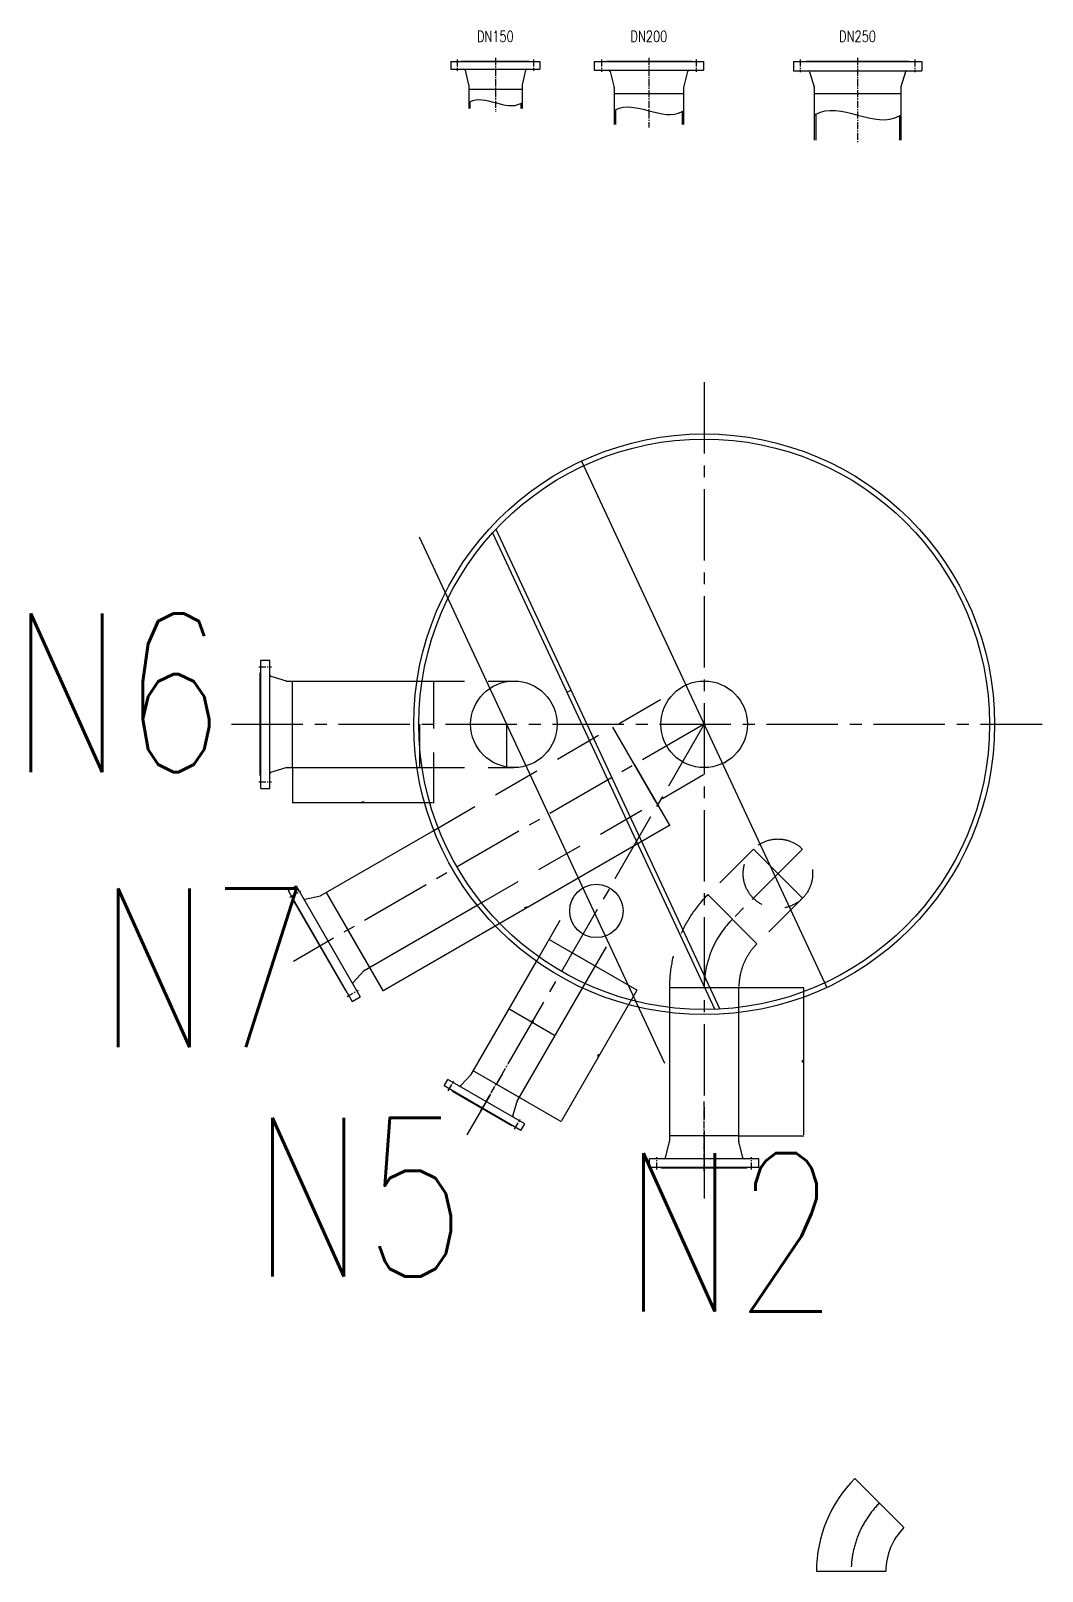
# Model space of a CAD drawing. Extents: x 45567 to 121349, y -17555 to 19241.
# Drawn here: x 52715 to 55905, y -17555 to -12695 of the extents above; entities that cross this region are included whole.
import ezdxf
from ezdxf.enums import TextEntityAlignment as Align

# ---------------------------------------------------------------- set-up
doc = ezdxf.new("R2010")
doc.units = 0
doc.header["$LTSCALE"] = 30
doc.header["$MEASUREMENT"] = 0
doc.linetypes.add('CENTER2', pattern=[1.125, 0.75, -0.125, 0.125, -0.125])
doc.linetypes.add('DASHED', pattern=[0.75, 0.5, -0.25])
doc.layers.get('0').update_dxf_attribs({"linetype": 'CONTINUOUS'})
doc.layers.get('DEFPOINTS').update_dxf_attribs({"linetype": 'CONTINUOUS'})
for name, color, linetype in [('1', 2, 'CONTINUOUS'), ('2', 1, 'CONTINUOUS'), ('3', 3, 'CENTER2'), ('4', 3, 'CENTER2'), ('6', 4, 'DASHED')]:
    doc.layers.add(name, color=color, linetype=linetype)
doc.styles.add('HZ', font='simplex.shx', dxfattribs={"width": 0.75, "bigfont": 'SBTXT.shx'})
doc.dimstyles.new('STANDARD$0', dxfattribs={"dimtxt": 3.2, "dimasz": 2.8, "dimexe": 0.6, "dimexo": 0.6, "dimgap": 1, "dimtad": 1, "dimdec": 0, "dimzin": 0, "dimdsep": 46, "dimtxsty": 'HZ', "dimcen": 0.09, "dimadec": 0, "dimazin": 0, "dimtfac": 1, "dimtdec": 0, "dimtmove": 0, "dimatfit": 3, "dimfxl": 0, "dimtolj": 1, "dimtzin": 0, "dimarcsym": 0})

msp = doc.modelspace()

# ---------------------------------------------------------------- texts
at = {"style": 'HZ', "width": 0.75}
for s, height, p in [('DN150', 35, (54180.234398, -12740.746614)), ('DN200', 35, (54664.495628, -12740.746614)), ('DN250', 35, (55322.712131, -12740.746614)), ('N6', 500, (52988.265292, -15183.963449)), ('N7', 500, (53264.22705, -16051.325356)), ('N5', 500, (53750.812934, -16774.757792)), ('N2', 500, (54920.384225, -16886.066721))]:
    msp.add_text(s, height=height, dxfattribs=at).set_placement(p, align=Align.BOTTOM_CENTER)

# ---------------------------------------------------------------- blocks, each defined once
blk = doc.blocks.new('*D856')
at = {"layer": '1', "color": 0, "lineweight": -2}
for p, q in [((54948.9, -15713.1), (55153.1, -15713.1)), ((55152.5, -15715.9), (55152.5, -16178.3)), ((54948.9, -16181.1), (55153.1, -16181.1))]:
    blk.add_line(p, q, dxfattribs=at)
at = {"layer": '1', "color": 0}
for points in [[(55152.1, -15715.9), (55153, -15715.9), (55152.5, -15713.1)], [(55152.1, -16178.3), (55153, -16178.3), (55152.5, -16181.1)]]:
    blk.add_solid(points, dxfattribs=at)
at = {"layer": 'DEFPOINTS', "color": 0}
for p in [(54948.3, -15713.1), (54948.3, -16181.1), (55152.5, -16181.1)]:
    blk.add_point(p, dxfattribs=at)
at = {"layer": '1', "color": 0, "insert": (55149.9, -15947.1), "char_height": 3.2, "attachment_point": 5, "rotation": 90, "style": 'HZ'}
blk.add_mtext('\\A1;468', dxfattribs=at)
blk = doc.blocks.new('*D857')
at = {"layer": '1', "color": 0, "lineweight": -2}
for p, q in [((54423.3, -15603.9), (54627.4, -15721.8)), ((54625.5, -15723.9), (54388.8, -16133.9)), ((54183.8, -16018.8), (54387.9, -16136.6))]:
    blk.add_line(p, q, dxfattribs=at)
at = {"layer": '1', "color": 0}
for points in [[(54625.1, -15723.6), (54625.9, -15724.1), (54626.9, -15721.5)], [(54388.4, -16133.6), (54389.2, -16134.1), (54387.4, -16136.3)]]:
    blk.add_solid(points, dxfattribs=at)
at = {"layer": 'DEFPOINTS', "color": 0}
for p in [(54422.8, -15603.6), (54183.3, -16018.5), (54387.4, -16136.3)]:
    blk.add_point(p, dxfattribs=at)
at = {"layer": '1', "color": 0, "insert": (54504.9, -15927.6), "char_height": 3.2, "attachment_point": 5, "rotation": 60, "style": 'HZ'}
blk.add_mtext('\\A1;479', dxfattribs=at)
blk = doc.blocks.new('*D858')
at = {"layer": '1', "color": 0, "lineweight": -2}
for p, q in [((53540.8, -15020.2), (53540.8, -15131.5)), ((53984.8, -15020.2), (53984.8, -15131.5)), ((53982, -15130.9), (53543.6, -15130.9))]:
    blk.add_line(p, q, dxfattribs=at)
at = {"layer": '1', "color": 0}
for points in [[(53543.6, -15130.4), (53543.6, -15131.4), (53540.8, -15130.9)], [(53982, -15130.4), (53982, -15131.4), (53984.8, -15130.9)]]:
    blk.add_solid(points, dxfattribs=at)
at = {"layer": 'DEFPOINTS', "color": 0}
for p in [(53540.8, -15019.6), (53984.8, -15019.6), (53540.8, -15130.9)]:
    blk.add_point(p, dxfattribs=at)
at = {"layer": '1', "color": 0, "insert": (53762.8, -15128.3), "char_height": 3.2, "attachment_point": 5, "style": 'HZ'}
blk.add_mtext('\\A1;444', dxfattribs=at)
blk = doc.blocks.new('*D859')
at = {"layer": '1', "color": 0, "lineweight": -2}
for p, q in [((54619.1, -15010.6), (54730.2, -15203)), ((54727.4, -15203.8), (53828.2, -15723)), ((53715, -15532.6), (53826, -15725))]:
    blk.add_line(p, q, dxfattribs=at)
at = {"layer": '1', "color": 0}
for points in [[(54727.2, -15203.4), (54727.7, -15204.2), (54729.9, -15202.4)], [(53827.9, -15722.6), (53828.4, -15723.4), (53825.7, -15724.4)]]:
    blk.add_solid(points, dxfattribs=at)
at = {"layer": 'DEFPOINTS', "color": 0}
for p in [(54618.8, -15010.1), (53714.7, -15532.1), (53825.7, -15724.4)]:
    blk.add_point(p, dxfattribs=at)
at = {"layer": '1', "color": 0, "insert": (54276.5, -15461.2), "char_height": 3.2, "attachment_point": 5, "rotation": 30, "style": 'HZ'}
blk.add_mtext('\\A1;1044', dxfattribs=at)
blk = doc.blocks.new('*D2399')
at = {"layer": '1', "color": 0, "lineweight": -2}
for p, q in [((54192.9, -15833.4), (54223.6, -15780.3)), ((54225.7, -15782.3), (54366.6, -15863.6)), ((54338.7, -15917.6), (54369.4, -15864.5))]:
    blk.add_line(p, q, dxfattribs=at)
at = {"layer": '1', "color": 0}
for points in [[(54226, -15781.8), (54225.5, -15782.7), (54223.3, -15780.9)], [(54366.9, -15863.2), (54366.4, -15864), (54369.1, -15865)]]:
    blk.add_solid(points, dxfattribs=at)
at = {"layer": 'DEFPOINTS', "color": 0}
for p in [(54192.6, -15834), (54369.1, -15865), (54338.4, -15918.1)]:
    blk.add_point(p, dxfattribs=at)
at = {"layer": '1', "color": 0, "insert": (54297.5, -15820.7), "char_height": 3.2, "attachment_point": 5, "rotation": 330, "style": 'HZ'}
blk.add_mtext('\\A1;168', dxfattribs=at)

# ---------------------------------------------------------------- dimensions: what is measured, and where the dimension line sits
at = {"layer": '1'}
for p1, p2, distance, picture, middle in [((54618.824434, -15010.100594), (53714.693913, -15532.100594), 222.087582, '*D859', (54276.502965, -15461.182417)), ((53984.794887, -15019.600594), (53540.794887, -15019.600594), 111.300072, '*D858', (53762.794887, -15128.300666)), ((54422.794887, -15603.63373), (54183.294887, -16018.459899), 235.636323, '*D857', (54504.860262, -15927.564976)), ((54192.64343, -15833.967747), (54338.395506, -15918.117747), 61.331741, '*D2399', (54297.485339, -15820.676235))]:
    dim = msp.add_aligned_dim(p1=p1, p2=p2, distance=distance, dimstyle='STANDARD$0', dxfattribs=at)
    dim.commit()
    dim.dimension.update_dxf_attribs({"geometry": picture, "text_midpoint": middle})
dim = msp.add_linear_dim(base=(55152.536552, -16181.100594), p1=(54948.344887, -15713.100594), p2=(54948.344887, -16181.100594), angle=90, dimstyle='STANDARD$0', dxfattribs=at)
dim.commit()
dim.dimension.update_dxf_attribs({"geometry": '*D856', "text_midpoint": (55149.936552, -15947.100594)})

# ---------------------------------------------------------------- linework, layer by layer
at = {"layer": '1'}
for p, q in [((54405.292759, -14781.622835), (54418.887375, -14775.283561)), ((53941.386363, -14883.100594), (53941.386363, -15019.600594)), ((54215.386363, -14883.100594), (54215.386363, -15019.600594))]:
    msp.add_line(p, q, dxfattribs=at)
at = {"layer": '1', "ltscale": 10}
for p, q in [((54687.074434, -15128.313062), (54550.574434, -14891.888127)), ((55005.368534, -15575.433333), (54850.512149, -15420.576947)), ((54349.918849, -15561.55873), (54495.670924, -15645.70873)), ((54729.344887, -15713.100594), (54948.344887, -15713.100594))]:
    msp.add_line(p, q, dxfattribs=at)
at = {"layer": '1'}
for points in [[(54096.084398, -12921.821614), (54100.084398, -12919.421614), (54260.384398, -12924.221614), (54264.384398, -12921.821614)], [(54554.945628, -12947.521614), (54559.445628, -12944.821614), (54769.545628, -12950.221614), (54774.045628, -12947.521614)], [(55186.212131, -12960.996614), (55190.712131, -12958.296614), (55454.712131, -12963.696614), (55459.212131, -12960.996614)]]:
    msp.add_spline(points, degree=3, dxfattribs=at)
at = {"layer": '2'}
for p, q in [((54040.234398, -12792.346614), (54320.234398, -12792.346614)), ((54040.234398, -12792.346614), (54040.234398, -12816.246614)), ((54040.234398, -12816.246614), (54320.234398, -12816.246614)), ((54072.234398, -12790.746614), (54288.234398, -12790.746614)), ((54072.234398, -12790.746614), (54072.234398, -12792.346614)), ((54085.060865, -12819.698944), (54095.960742, -12865.230077)), ((54275.407931, -12819.698944), (54264.508054, -12865.230077)), ((54288.234398, -12790.746614), (54288.234398, -12792.346614)), ((54320.234398, -12792.346614), (54320.234398, -12816.246614)), ((54491.995628, -12792.346614), (54836.995628, -12792.346614)), ((54491.995628, -12792.346614), (54491.995628, -12819.746614)), ((54491.995628, -12819.746614), (54836.995628, -12819.746614)), ((54529.495628, -12790.746614), (54799.495628, -12790.746614)), ((54529.495628, -12790.746614), (54529.495628, -12792.346614)), ((54542.334674, -12823.177659), (54554.816821, -12874.219897)), ((54786.656581, -12823.177659), (54774.174434, -12874.219897)), ((54799.495628, -12790.746614), (54799.495628, -12792.346614)), ((54836.995628, -12792.346614), (54836.995628, -12819.746614)), ((55120.212131, -12792.346614), (55525.212131, -12792.346614)), ((55120.212131, -12792.346614), (55120.212131, -12821.246614)), ((55120.212131, -12821.246614), (55525.212131, -12821.246614)), ((55160.712131, -12790.746614), (55484.712131, -12790.746614)), ((55160.712131, -12790.746614), (55160.712131, -12792.346614)), ((55171.195399, -12824.411506), (55186.009512, -12872.094435)), ((55474.228864, -12824.411506), (55459.41475, -12872.094435)), ((55484.712131, -12790.746614), (55484.712131, -12792.346614)), ((55525.212131, -12792.346614), (55525.212131, -12821.246614)), ((54096.084398, -12866.277747), (54096.084398, -12940.746614)), ((54264.384398, -12866.277747), (54264.384398, -12940.746614)), ((54554.945628, -12875.288853), (54554.945628, -12990.746614)), ((54774.045628, -12875.288853), (54774.045628, -12990.746614)), ((55186.212131, -12873.429544), (55186.212131, -13040.746614)), ((55459.212131, -12873.429544), (55459.212131, -13040.746614)), ((54096.084398, -12879.746614), (54264.384398, -12879.746614)), ((54100.084398, -12919.421614), (54100.084398, -12940.746614)), ((54260.384398, -12924.221614), (54260.384398, -12940.746614)), ((54554.945628, -12892.746614), (54774.045628, -12892.746614)), ((55186.212131, -12892.746614), (55459.212131, -12892.746614)), ((54559.445628, -12944.821614), (54559.445628, -12990.746614)), ((54769.545628, -12950.221614), (54769.545628, -12990.746614)), ((55190.712131, -12958.296614), (55190.712131, -13040.746614)), ((55454.712131, -12963.696614), (55454.712131, -13040.746614)), ((54451.676559, -14052.922661), (55225.913215, -15713.278527)), ((54171.17061, -14279.546267), (54872.003712, -15782.487705)), ((54182.156371, -14267.612284), (54888.207185, -15781.74314)), ((53939.612659, -14291.701979), (54713.849315, -15952.057845)), ((53438.794887, -15045.100594), (53438.794887, -14721.100594)), ((53438.794887, -14721.100594), (53440.394887, -14721.100594)), ((53440.394887, -15085.600594), (53440.394887, -14680.600594)), ((53440.394887, -14680.600594), (53469.294887, -14680.600594)), ((53469.294887, -15085.600594), (53469.294887, -14680.600594)), ((53472.459778, -14731.583862), (53520.142707, -14746.397976)), ((53521.477816, -14746.600594), (53933.022426, -14746.600594)), ((53540.794887, -15019.600594), (53540.794887, -14746.600594)), ((53438.794887, -15045.100594), (53440.394887, -15045.100594)), ((53472.459778, -15034.617327), (53520.142707, -15019.803213)), ((53521.477816, -15019.600594), (53933.022426, -15019.600594)), ((53440.394887, -15085.600594), (53469.294887, -15085.600594)), ((53629.714839, -15423.546662), (53986.122926, -15217.774357)), ((53526.494962, -15406.93045), (53551.523096, -15392.48045)), ((53551.523096, -15392.48045), (53754.023096, -15743.220739)), ((53526.494962, -15406.93045), (53728.994962, -15757.670739)), ((53545.359321, -15442.804479), (53546.744962, -15442.004479)), ((53545.359321, -15442.804479), (53707.359321, -15723.39671)), ((53579.755606, -15435.050809), (53628.457291, -15424.038743)), ((53646.443913, -15413.888127), (53782.943913, -15650.313062)), ((53766.214839, -15659.971597), (54122.622926, -15454.199292)), ((54103.684415, -15988.04928), (54309.855592, -15630.950327)), ((53731.272339, -15697.485488), (53765.15991, -15660.814625)), ((53707.359321, -15723.39671), (53708.744962, -15722.59671)), ((53728.994962, -15757.670739), (53754.023096, -15743.220739)), ((54249.436491, -16072.19928), (54455.607668, -15715.100327)), ((54729.286706, -15792.531163), (54729.244887, -16198.558356)), ((54948.344887, -16198.558356), (54948.344887, -15792.526126)), ((54256.170924, -16060.534899), (54110.418849, -15976.384899)), ((54018.35133, -16024.150519), (54030.30133, -16003.452512)), ((54260.838443, -16164.150519), (54018.35133, -16024.150519)), ((54272.788443, -16143.452512), (54030.30133, -16003.452512)), ((54070.848354, -16022.87594), (54103.053491, -15988.894761)), ((54045.264143, -16041.53616), (54046.064143, -16040.150519)), ((54232.32563, -16149.53616), (54045.264143, -16041.53616)), ((54235.693749, -16118.049473), (54249.019745, -16073.168417)), ((54232.32563, -16149.53616), (54233.12563, -16148.150519)), ((54260.838443, -16164.150519), (54272.788443, -16143.452512)), ((54948.344887, -16181.100594), (54729.244887, -16181.100594)), ((54716.633933, -16250.66955), (54729.11608, -16199.627312)), ((54960.95584, -16250.66955), (54948.473693, -16199.627312)), ((54666.294887, -16281.500594), (54666.294887, -16254.100594)), ((55011.294887, -16254.100594), (54666.294887, -16254.100594)), ((55011.294887, -16281.500594), (55011.294887, -16254.100594)), ((55011.294887, -16281.500594), (54666.294887, -16281.500594)), ((54703.794887, -16283.100594), (54703.794887, -16281.500594)), ((54973.794887, -16283.100594), (54703.794887, -16283.100594)), ((54973.794887, -16283.100594), (54973.794887, -16281.500594)), ((55469.050214, -17417.261792), (55314.193829, -17262.405407)), ((55193.026567, -17554.929054), (55412.026567, -17554.929054))]:
    msp.add_line(p, q, dxfattribs=at)
for centre, radius in [((54838.794887, -14883.100594), 916), ((54838.794887, -14883.100594), 900), ((54238.794887, -14883.100594), 136.5), ((54838.794887, -14883.100594), 136.5), ((54498.794887, -15471.997869), 84.15)]:
    msp.add_circle(centre, radius, dxfattribs=at)
for centre, radius, start, end in [((54080.684521, -12820.746614), 4.5, 13.462895263, 90), ((54279.784275, -12820.746614), 4.5, 90, 166.537104737), ((54537.96348, -12824.246614), 4.5, 13.741729311, 90), ((54791.027775, -12824.246614), 4.5, 90, 166.258270689), ((55166.898017, -12825.746614), 4.5, 17.258954294, 90), ((55478.526245, -12825.746614), 4.5, 90, 162.741045706), ((54091.584398, -12866.277747), 4.5, 0, 13.462895263), ((54268.884398, -12866.277747), 4.5, 166.537104737, 180), ((54550.445628, -12875.288853), 4.5, 0, 13.741729311), ((54778.545628, -12875.288853), 4.5, 166.258270689, 180), ((55181.712131, -12873.429544), 4.5, 0, 17.258954294), ((55463.712131, -12873.429544), 4.5, 162.741045706, 180), ((53473.794887, -14727.28648), 4.5, 180, 252.741045706), ((53521.477816, -14742.100594), 4.5, 252.741045706, 270), ((53473.794887, -15038.914708), 4.5, 107.258954294, 180), ((53521.477816, -15024.100594), 4.5, 90, 107.258954294), ((53578.763154, -15430.661613), 4.5, 210, 282.741045706), ((53627.464839, -15419.649548), 4.5, 282.741045706, 300), ((53768.464839, -15663.868712), 4.5, 120, 137.258954294), ((53734.577268, -15700.539575), 4.5, 137.258954294, 210), ((54099.787301, -15985.79928), 4.5, 316.537104737, 330), ((54067.582164, -16019.780459), 4.5, 240, 316.537104737), ((54253.333605, -16074.44928), 4.5, 150, 163.462895263), ((54240.007609, -16119.330336), 4.5, 163.462895263, 240), ((54724.744887, -16198.558356), 4.5, 346.258270689, 0), ((54952.844887, -16198.558356), 4.5, 180, 193.741729311), ((54712.262739, -16249.600594), 4.5, 270, 346.258270689), ((54965.327034, -16249.600594), 4.5, 193.741729311, 270), ((55606.717476, -17554.929054), 413.690909, 135, 180), ((55606.717476, -17554.929054), 194.690909, 135, 180)]:
    msp.add_arc(centre, radius, start, end, dxfattribs=at)
at = {"layer": '3', "ltscale": 10}
for p, q in [((54838.794887, -13803.846966), (54838.794887, -16379.154749)), ((53348.286905, -14883.100594), (55904.964357, -14883.100594)), ((54838.794887, -14883.100594), (53543.173984, -15631.127672)), ((54838.794887, -14883.100594), (54090.76781, -16178.721498)), ((55148.91121, -15277.034271), (54927.940341, -15498.00514)), ((55148.91121, -15431.890656), (54994.054825, -15277.034271))]:
    msp.add_line(p, q, dxfattribs=at)
for centre in [(55143.035796, -15713.100594), (55606.717476, -17554.929054)]:
    msp.add_arc(centre, 304.190909, 135, 180, dxfattribs=at)
at = {"layer": '4'}
for p, q in [((54180.234398, -12780.746614), (54180.234398, -12950.746614)), ((54664.495628, -12780.746614), (54664.495628, -13000.746614)), ((55322.712131, -12780.746614), (55322.712131, -13050.746614)), ((54059.484398, -12785.746614), (54059.484398, -12821.246614)), ((54300.984398, -12785.746614), (54300.984398, -12821.246614)), ((54515.245628, -12785.746614), (54515.245628, -12824.746614)), ((54813.745628, -12785.746614), (54813.745628, -12824.746614)), ((55141.712131, -12785.746614), (55141.712131, -12826.246614)), ((55503.712131, -12785.746614), (55503.712131, -12826.246614)), ((53433.794887, -14702.100594), (53474.294887, -14702.100594)), ((53433.794887, -15064.100594), (53474.294887, -15064.100594)), ((53531.529194, -15428.849996), (53566.603223, -15408.599996)), ((53712.529194, -15742.351192), (53747.603223, -15722.101192)), ((54133.794887, -16104.196414), (54218.794887, -15956.972095)), ((54031.722319, -16039.491287), (54049.472319, -16008.747385)), ((54838.794887, -16293.100594), (54838.794887, -16073.100594)), ((54240.867454, -16160.241287), (54258.617454, -16129.497385)), ((54689.544887, -16288.100594), (54689.544887, -16249.100594)), ((54988.044887, -16288.100594), (54988.044887, -16249.100594))]:
    msp.add_line(p, q, dxfattribs=at)
at = {"layer": '6', "ltscale": 10}
for p, q in [((53933.022426, -14746.600594), (54238.794887, -14746.600594)), ((53984.794887, -14746.600594), (53984.794887, -15019.600594)), ((53986.122926, -15217.774357), (54770.544887, -14764.888127)), ((54122.622926, -15454.199292), (54907.044887, -15001.313062)), ((53933.022426, -15019.600594), (54238.794887, -15019.600594)), ((54994.054825, -15277.034271), (54850.512149, -15420.576947)), ((54309.855592, -15630.950327), (54425.918849, -15429.922869)), ((55148.91121, -15431.890656), (55005.368534, -15575.433333)), ((54455.607668, -15715.100327), (54571.670924, -15514.072869)), ((54729.294887, -15713.100594), (54729.286706, -15792.531163)), ((54948.344887, -15792.526126), (54948.344887, -15713.100594))]:
    msp.add_line(p, q, dxfattribs=at)
msp.add_circle((55071.483018, -15354.462463), 109.5, dxfattribs=at)
for radius in [413.690909, 194.690909]:
    msp.add_arc((55143.035796, -15713.100594), radius, 135, 180, dxfattribs=at)

msp.set_redraw_order([(e.dxf.handle, doc.entitydb.next_handle()) for e in msp.query("TEXT MTEXT ATTDEF DIMENSION ARC_DIMENSION")])  # texts and dimensions are drawn at this point

doc.saveas('drawing.dxf')
